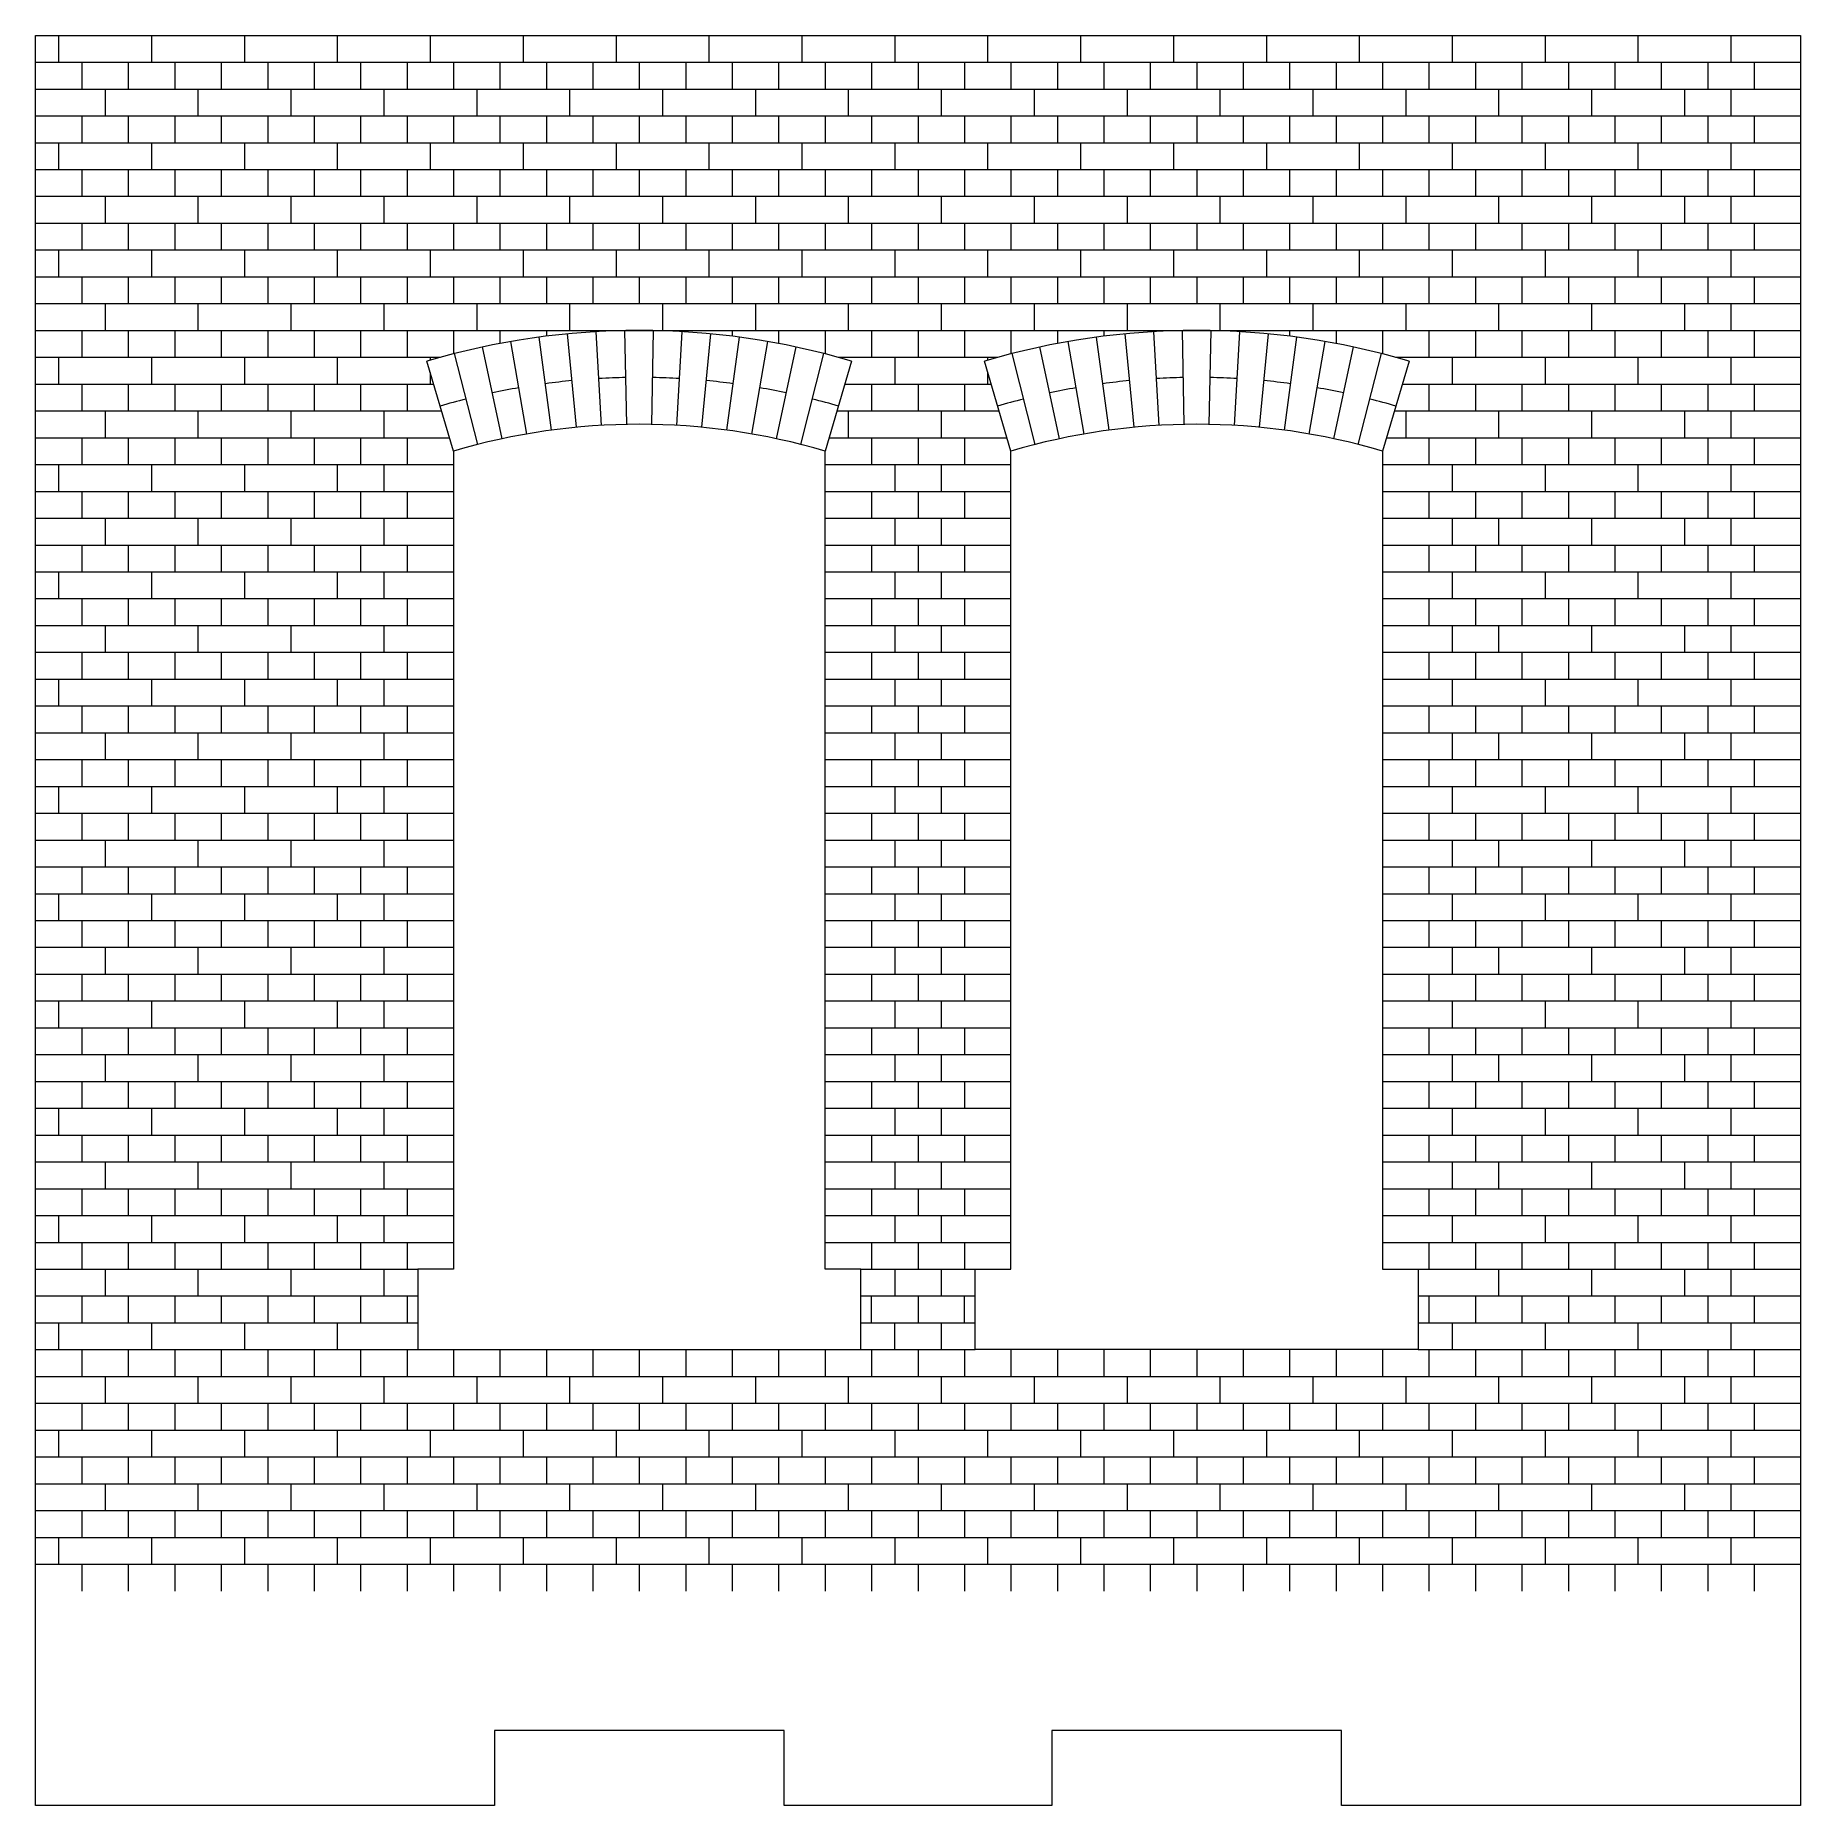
# Model space of a CAD drawing. Header units: millimetres. Extents: x 1777.6 to 1818.7, y 1502.7 to 1543.9.
import ezdxf

# ---------------------------------------------------------------- set-up
doc = ezdxf.new("R2010")
doc.units = ezdxf.units.MM
doc.layers.add('1mm', color=178, linetype='Continuous', lineweight=0, true_color=0x000000)
doc.layers.add('Gravur', color=3, linetype='Continuous', lineweight=0, true_color=0x00ff00)

msp = doc.modelspace()

# ---------------------------------------------------------------- linework, layer by layer
at = {"layer": '1mm'}
for p, q in [((1777.576, 1543.949), (1818.711, 1543.949)), ((1777.576, 1502.699), (1777.576, 1543.949)), ((1818.711, 1543.949), (1818.711, 1502.699)), ((1787.319, 1534.261), (1787.319, 1515.199)), ((1795.979, 1515.199), (1795.979, 1534.261)), ((1800.309, 1515.199), (1800.309, 1534.261)), ((1808.969, 1534.261), (1808.969, 1515.199)), ((1787.319, 1515.199), (1786.485, 1515.199)), ((1786.485, 1515.199), (1786.485, 1513.324)), ((1796.812, 1515.199), (1795.979, 1515.199)), ((1796.812, 1513.324), (1796.812, 1515.199)), ((1799.475, 1513.324), (1799.475, 1515.199)), ((1799.475, 1515.199), (1800.309, 1515.199)), ((1808.969, 1515.199), (1809.802, 1515.199)), ((1809.802, 1515.199), (1809.802, 1513.324)), ((1786.485, 1513.324), (1796.812, 1513.324)), ((1809.802, 1513.324), (1799.475, 1513.324)), ((1795.024, 1504.449), (1788.274, 1504.449)), ((1788.274, 1504.449), (1788.274, 1502.699)), ((1795.024, 1502.699), (1795.024, 1504.449)), ((1808.014, 1504.449), (1801.264, 1504.449)), ((1801.264, 1504.449), (1801.264, 1502.699)), ((1808.014, 1502.699), (1808.014, 1504.449)), ((1788.274, 1502.699), (1777.576, 1502.699)), ((1801.264, 1502.699), (1795.024, 1502.699)), ((1818.711, 1502.699), (1808.014, 1502.699))]:
    msp.add_line(p, q, dxfattribs=at)
for centre in [(1791.649, 1519.575), (1804.639, 1519.575)]:
    msp.add_arc(centre, 15.312, 73.5731, 106.4269, dxfattribs=at)
at = {"layer": 'Gravur'}
for p, q in [((1778.117, 1543.949), (1778.117, 1543.324)), ((1780.282, 1543.949), (1780.282, 1543.324)), ((1782.447, 1543.949), (1782.447, 1543.324)), ((1784.612, 1543.949), (1784.612, 1543.324)), ((1786.777, 1543.949), (1786.777, 1543.324)), ((1788.942, 1543.949), (1788.942, 1543.324)), ((1791.107, 1543.949), (1791.107, 1543.324)), ((1793.272, 1543.949), (1793.272, 1543.324)), ((1795.437, 1543.949), (1795.437, 1543.324)), ((1797.602, 1543.949), (1797.602, 1543.324)), ((1799.767, 1543.949), (1799.767, 1543.324)), ((1801.932, 1543.949), (1801.932, 1543.324)), ((1804.097, 1543.949), (1804.097, 1543.324)), ((1806.262, 1543.949), (1806.262, 1543.324)), ((1808.427, 1543.949), (1808.427, 1543.324)), ((1810.592, 1543.949), (1810.592, 1543.324)), ((1812.757, 1543.949), (1812.757, 1543.324)), ((1814.922, 1543.949), (1814.922, 1543.324)), ((1817.087, 1543.949), (1817.087, 1543.324)), ((1777.576, 1543.324), (1818.711, 1543.324)), ((1778.659, 1543.324), (1778.659, 1542.699)), ((1779.741, 1543.324), (1779.741, 1542.699)), ((1780.824, 1543.324), (1780.824, 1542.699)), ((1781.906, 1543.324), (1781.906, 1542.699)), ((1782.989, 1543.324), (1782.989, 1542.699)), ((1784.071, 1543.324), (1784.071, 1542.699)), ((1785.154, 1543.324), (1785.154, 1542.699)), ((1786.236, 1543.324), (1786.236, 1542.699)), ((1787.319, 1543.324), (1787.319, 1542.699)), ((1788.401, 1543.324), (1788.401, 1542.699)), ((1789.484, 1543.324), (1789.484, 1542.699)), ((1790.566, 1543.324), (1790.566, 1542.699)), ((1791.649, 1543.324), (1791.649, 1542.699)), ((1792.731, 1543.324), (1792.731, 1542.699)), ((1793.814, 1543.324), (1793.814, 1542.699)), ((1794.896, 1543.324), (1794.896, 1542.699)), ((1795.979, 1543.324), (1795.979, 1542.699)), ((1797.061, 1543.324), (1797.061, 1542.699)), ((1798.144, 1543.324), (1798.144, 1542.699)), ((1799.226, 1543.324), (1799.226, 1542.699)), ((1800.309, 1543.324), (1800.309, 1542.699)), ((1801.391, 1543.324), (1801.391, 1542.699)), ((1802.474, 1543.324), (1802.474, 1542.699)), ((1803.556, 1543.324), (1803.556, 1542.699)), ((1804.639, 1543.324), (1804.639, 1542.699)), ((1805.721, 1543.324), (1805.721, 1542.699)), ((1806.804, 1543.324), (1806.804, 1542.699)), ((1807.886, 1543.324), (1807.886, 1542.699)), ((1808.969, 1543.324), (1808.969, 1542.699)), ((1810.051, 1543.324), (1810.051, 1542.699)), ((1811.134, 1543.324), (1811.134, 1542.699)), ((1812.216, 1543.324), (1812.216, 1542.699)), ((1813.299, 1543.324), (1813.299, 1542.699)), ((1814.381, 1543.324), (1814.381, 1542.699)), ((1815.464, 1543.324), (1815.464, 1542.699)), ((1816.546, 1543.324), (1816.546, 1542.699)), ((1817.629, 1543.324), (1817.629, 1542.699)), ((1777.576, 1542.699), (1818.711, 1542.699)), ((1779.2, 1542.699), (1779.2, 1542.074)), ((1781.365, 1542.699), (1781.365, 1542.074)), ((1783.53, 1542.699), (1783.53, 1542.074)), ((1785.695, 1542.699), (1785.695, 1542.074)), ((1787.86, 1542.699), (1787.86, 1542.074)), ((1790.025, 1542.699), (1790.025, 1542.074)), ((1792.19, 1542.699), (1792.19, 1542.074)), ((1794.355, 1542.699), (1794.355, 1542.074)), ((1796.52, 1542.699), (1796.52, 1542.074)), ((1798.685, 1542.699), (1798.685, 1542.074)), ((1800.85, 1542.699), (1800.85, 1542.074)), ((1803.015, 1542.699), (1803.015, 1542.074)), ((1805.18, 1542.699), (1805.18, 1542.074)), ((1807.345, 1542.699), (1807.345, 1542.074)), ((1809.51, 1542.699), (1809.51, 1542.074)), ((1811.675, 1542.699), (1811.675, 1542.074)), ((1813.84, 1542.699), (1813.84, 1542.074)), ((1816.005, 1542.699), (1816.005, 1542.074)), ((1817.087, 1542.699), (1817.087, 1542.074)), ((1777.576, 1542.074), (1818.711, 1542.074)), ((1778.659, 1542.074), (1778.659, 1541.449)), ((1779.741, 1542.074), (1779.741, 1541.449)), ((1780.824, 1542.074), (1780.824, 1541.449)), ((1781.906, 1542.074), (1781.906, 1541.449)), ((1782.989, 1542.074), (1782.989, 1541.449)), ((1784.071, 1542.074), (1784.071, 1541.449)), ((1785.154, 1542.074), (1785.154, 1541.449)), ((1786.236, 1542.074), (1786.236, 1541.449)), ((1787.319, 1542.074), (1787.319, 1541.449)), ((1788.401, 1542.074), (1788.401, 1541.449)), ((1789.484, 1542.074), (1789.484, 1541.449)), ((1790.566, 1542.074), (1790.566, 1541.449)), ((1791.649, 1542.074), (1791.649, 1541.449)), ((1792.731, 1542.074), (1792.731, 1541.449)), ((1793.814, 1542.074), (1793.814, 1541.449)), ((1794.896, 1542.074), (1794.896, 1541.449)), ((1795.979, 1542.074), (1795.979, 1541.449)), ((1797.061, 1542.074), (1797.061, 1541.449)), ((1798.144, 1542.074), (1798.144, 1541.449)), ((1799.226, 1542.074), (1799.226, 1541.449)), ((1800.309, 1542.074), (1800.309, 1541.449)), ((1801.391, 1542.074), (1801.391, 1541.449)), ((1802.474, 1542.074), (1802.474, 1541.449)), ((1803.556, 1542.074), (1803.556, 1541.449)), ((1804.639, 1542.074), (1804.639, 1541.449)), ((1805.721, 1542.074), (1805.721, 1541.449)), ((1806.804, 1542.074), (1806.804, 1541.449)), ((1807.886, 1542.074), (1807.886, 1541.449)), ((1808.969, 1542.074), (1808.969, 1541.449)), ((1810.051, 1542.074), (1810.051, 1541.449)), ((1811.134, 1542.074), (1811.134, 1541.449)), ((1812.216, 1542.074), (1812.216, 1541.449)), ((1813.299, 1542.074), (1813.299, 1541.449)), ((1814.381, 1542.074), (1814.381, 1541.449)), ((1815.464, 1542.074), (1815.464, 1541.449)), ((1816.546, 1542.074), (1816.546, 1541.449)), ((1817.629, 1542.074), (1817.629, 1541.449)), ((1777.576, 1541.449), (1818.711, 1541.449)), ((1778.117, 1541.449), (1778.117, 1540.824)), ((1780.282, 1541.449), (1780.282, 1540.824)), ((1782.447, 1541.449), (1782.447, 1540.824)), ((1784.612, 1541.449), (1784.612, 1540.824)), ((1786.777, 1541.449), (1786.777, 1540.824)), ((1788.942, 1541.449), (1788.942, 1540.824)), ((1791.107, 1541.449), (1791.107, 1540.824)), ((1793.272, 1541.449), (1793.272, 1540.824)), ((1795.437, 1541.449), (1795.437, 1540.824)), ((1797.602, 1541.449), (1797.602, 1540.824)), ((1799.767, 1541.449), (1799.767, 1540.824)), ((1801.932, 1541.449), (1801.932, 1540.824)), ((1804.097, 1541.449), (1804.097, 1540.824)), ((1806.262, 1541.449), (1806.262, 1540.824)), ((1808.427, 1541.449), (1808.427, 1540.824)), ((1810.592, 1541.449), (1810.592, 1540.824)), ((1812.757, 1541.449), (1812.757, 1540.824)), ((1814.922, 1541.449), (1814.922, 1540.824)), ((1817.087, 1541.449), (1817.087, 1540.824)), ((1777.576, 1540.824), (1818.711, 1540.824)), ((1778.659, 1540.824), (1778.659, 1540.199)), ((1779.741, 1540.824), (1779.741, 1540.199)), ((1780.824, 1540.824), (1780.824, 1540.199)), ((1781.906, 1540.824), (1781.906, 1540.199)), ((1782.989, 1540.824), (1782.989, 1540.199)), ((1784.071, 1540.824), (1784.071, 1540.199)), ((1785.154, 1540.824), (1785.154, 1540.199)), ((1786.236, 1540.824), (1786.236, 1540.199)), ((1787.319, 1540.824), (1787.319, 1540.199)), ((1788.401, 1540.824), (1788.401, 1540.199)), ((1789.484, 1540.824), (1789.484, 1540.199)), ((1790.566, 1540.824), (1790.566, 1540.199)), ((1791.649, 1540.824), (1791.649, 1540.199)), ((1792.731, 1540.824), (1792.731, 1540.199)), ((1793.814, 1540.824), (1793.814, 1540.199)), ((1794.896, 1540.824), (1794.896, 1540.199)), ((1795.979, 1540.824), (1795.979, 1540.199)), ((1797.061, 1540.824), (1797.061, 1540.199)), ((1798.144, 1540.824), (1798.144, 1540.199)), ((1799.226, 1540.824), (1799.226, 1540.199)), ((1800.309, 1540.824), (1800.309, 1540.199)), ((1801.391, 1540.824), (1801.391, 1540.199)), ((1802.474, 1540.824), (1802.474, 1540.199)), ((1803.556, 1540.824), (1803.556, 1540.199)), ((1804.639, 1540.824), (1804.639, 1540.199)), ((1805.721, 1540.824), (1805.721, 1540.199)), ((1806.804, 1540.824), (1806.804, 1540.199)), ((1807.886, 1540.824), (1807.886, 1540.199)), ((1808.969, 1540.824), (1808.969, 1540.199)), ((1810.051, 1540.824), (1810.051, 1540.199)), ((1811.134, 1540.824), (1811.134, 1540.199)), ((1812.216, 1540.824), (1812.216, 1540.199)), ((1813.299, 1540.824), (1813.299, 1540.199)), ((1814.381, 1540.824), (1814.381, 1540.199)), ((1815.464, 1540.824), (1815.464, 1540.199)), ((1816.546, 1540.824), (1816.546, 1540.199)), ((1817.629, 1540.824), (1817.629, 1540.199)), ((1777.576, 1540.199), (1818.711, 1540.199)), ((1779.2, 1540.199), (1779.2, 1539.574)), ((1781.365, 1540.199), (1781.365, 1539.574)), ((1783.53, 1540.199), (1783.53, 1539.574)), ((1785.695, 1540.199), (1785.695, 1539.574)), ((1787.86, 1540.199), (1787.86, 1539.574)), ((1790.025, 1540.199), (1790.025, 1539.574)), ((1792.19, 1540.199), (1792.19, 1539.574)), ((1794.355, 1540.199), (1794.355, 1539.574)), ((1796.52, 1540.199), (1796.52, 1539.574)), ((1798.685, 1540.199), (1798.685, 1539.574)), ((1800.85, 1540.199), (1800.85, 1539.574)), ((1803.015, 1540.199), (1803.015, 1539.574)), ((1805.18, 1540.199), (1805.18, 1539.574)), ((1807.345, 1540.199), (1807.345, 1539.574)), ((1809.51, 1540.199), (1809.51, 1539.574)), ((1811.675, 1540.199), (1811.675, 1539.574)), ((1813.84, 1540.199), (1813.84, 1539.574)), ((1816.005, 1540.199), (1816.005, 1539.574)), ((1817.087, 1540.199), (1817.087, 1539.574)), ((1777.576, 1539.574), (1818.711, 1539.574)), ((1778.659, 1539.574), (1778.659, 1538.949)), ((1779.741, 1539.574), (1779.741, 1538.949)), ((1780.824, 1539.574), (1780.824, 1538.949)), ((1781.906, 1539.574), (1781.906, 1538.949)), ((1782.989, 1539.574), (1782.989, 1538.949)), ((1784.071, 1539.574), (1784.071, 1538.949)), ((1785.154, 1539.574), (1785.154, 1538.949)), ((1786.236, 1539.574), (1786.236, 1538.949)), ((1787.319, 1539.574), (1787.319, 1538.949)), ((1788.401, 1539.574), (1788.401, 1538.949)), ((1789.484, 1539.574), (1789.484, 1538.949)), ((1790.566, 1539.574), (1790.566, 1538.949)), ((1791.649, 1539.574), (1791.649, 1538.949)), ((1792.731, 1539.574), (1792.731, 1538.949)), ((1793.814, 1539.574), (1793.814, 1538.949)), ((1794.896, 1539.574), (1794.896, 1538.949)), ((1795.979, 1539.574), (1795.979, 1538.949)), ((1797.061, 1539.574), (1797.061, 1538.949)), ((1798.144, 1539.574), (1798.144, 1538.949)), ((1799.226, 1539.574), (1799.226, 1538.949)), ((1800.309, 1539.574), (1800.309, 1538.949)), ((1801.391, 1539.574), (1801.391, 1538.949)), ((1802.474, 1539.574), (1802.474, 1538.949)), ((1803.556, 1539.574), (1803.556, 1538.949)), ((1804.639, 1539.574), (1804.639, 1538.949)), ((1805.721, 1539.574), (1805.721, 1538.949)), ((1806.804, 1539.574), (1806.804, 1538.949)), ((1807.886, 1539.574), (1807.886, 1538.949)), ((1808.969, 1539.574), (1808.969, 1538.949)), ((1810.051, 1539.574), (1810.051, 1538.949)), ((1811.134, 1539.574), (1811.134, 1538.949)), ((1812.216, 1539.574), (1812.216, 1538.949)), ((1813.299, 1539.574), (1813.299, 1538.949)), ((1814.381, 1539.574), (1814.381, 1538.949)), ((1815.464, 1539.574), (1815.464, 1538.949)), ((1816.546, 1539.574), (1816.546, 1538.949)), ((1817.629, 1539.574), (1817.629, 1538.949)), ((1777.576, 1538.949), (1818.711, 1538.949)), ((1778.117, 1538.949), (1778.117, 1538.324)), ((1780.282, 1538.949), (1780.282, 1538.324)), ((1782.447, 1538.949), (1782.447, 1538.324)), ((1784.612, 1538.949), (1784.612, 1538.324)), ((1786.777, 1538.949), (1786.777, 1538.324)), ((1788.942, 1538.949), (1788.942, 1538.324)), ((1791.107, 1538.949), (1791.107, 1538.324)), ((1793.272, 1538.949), (1793.272, 1538.324)), ((1795.437, 1538.949), (1795.437, 1538.324)), ((1797.602, 1538.949), (1797.602, 1538.324)), ((1799.767, 1538.949), (1799.767, 1538.324)), ((1801.932, 1538.949), (1801.932, 1538.324)), ((1804.097, 1538.949), (1804.097, 1538.324)), ((1806.262, 1538.949), (1806.262, 1538.324)), ((1808.427, 1538.949), (1808.427, 1538.324)), ((1810.592, 1538.949), (1810.592, 1538.324)), ((1812.757, 1538.949), (1812.757, 1538.324)), ((1814.922, 1538.949), (1814.922, 1538.324)), ((1817.087, 1538.949), (1817.087, 1538.324)), ((1777.576, 1538.324), (1818.711, 1538.324)), ((1778.659, 1538.324), (1778.659, 1537.699)), ((1779.741, 1538.324), (1779.741, 1537.699)), ((1780.824, 1538.324), (1780.824, 1537.699)), ((1781.906, 1538.324), (1781.906, 1537.699)), ((1782.989, 1538.324), (1782.989, 1537.699)), ((1784.071, 1538.324), (1784.071, 1537.699)), ((1785.154, 1538.324), (1785.154, 1537.699)), ((1786.236, 1538.324), (1786.236, 1537.699)), ((1787.319, 1538.324), (1787.319, 1537.699)), ((1788.401, 1538.324), (1788.401, 1537.699)), ((1789.484, 1538.324), (1789.484, 1537.699)), ((1790.566, 1538.324), (1790.566, 1537.699)), ((1791.649, 1538.324), (1791.649, 1537.699)), ((1792.731, 1538.324), (1792.731, 1537.699)), ((1793.814, 1538.324), (1793.814, 1537.699)), ((1794.896, 1538.324), (1794.896, 1537.699)), ((1795.979, 1538.324), (1795.979, 1537.699)), ((1797.061, 1538.324), (1797.061, 1537.699)), ((1798.144, 1538.324), (1798.144, 1537.699)), ((1799.226, 1538.324), (1799.226, 1537.699)), ((1800.309, 1538.324), (1800.309, 1537.699)), ((1801.391, 1538.324), (1801.391, 1537.699)), ((1802.474, 1538.324), (1802.474, 1537.699)), ((1803.556, 1538.324), (1803.556, 1537.699)), ((1804.639, 1538.324), (1804.639, 1537.699)), ((1805.721, 1538.324), (1805.721, 1537.699)), ((1806.804, 1538.324), (1806.804, 1537.699)), ((1807.886, 1538.324), (1807.886, 1537.699)), ((1808.969, 1538.324), (1808.969, 1537.699)), ((1810.051, 1538.324), (1810.051, 1537.699)), ((1811.134, 1538.324), (1811.134, 1537.699)), ((1812.216, 1538.324), (1812.216, 1537.699)), ((1813.299, 1538.324), (1813.299, 1537.699)), ((1814.381, 1538.324), (1814.381, 1537.699)), ((1815.464, 1538.324), (1815.464, 1537.699)), ((1816.546, 1538.324), (1816.546, 1537.699)), ((1817.629, 1538.324), (1817.629, 1537.699)), ((1777.576, 1537.699), (1818.711, 1537.699)), ((1779.2, 1537.699), (1779.2, 1537.074)), ((1781.365, 1537.699), (1781.365, 1537.074)), ((1783.53, 1537.699), (1783.53, 1537.074)), ((1785.695, 1537.699), (1785.695, 1537.074)), ((1787.86, 1537.699), (1787.86, 1537.074)), ((1790.025, 1537.699), (1790.025, 1537.074)), ((1792.19, 1537.699), (1792.19, 1537.074)), ((1794.355, 1537.699), (1794.355, 1537.074)), ((1796.52, 1537.699), (1796.52, 1537.074)), ((1798.685, 1537.699), (1798.685, 1537.074)), ((1800.85, 1537.699), (1800.85, 1537.074)), ((1803.015, 1537.699), (1803.015, 1537.074)), ((1805.18, 1537.699), (1805.18, 1537.074)), ((1807.345, 1537.699), (1807.345, 1537.074)), ((1809.51, 1537.699), (1809.51, 1537.074)), ((1811.675, 1537.699), (1811.675, 1537.074)), ((1813.84, 1537.699), (1813.84, 1537.074)), ((1816.005, 1537.699), (1816.005, 1537.074)), ((1817.087, 1537.699), (1817.087, 1537.074)), ((1777.576, 1537.074), (1818.711, 1537.074)), ((1778.659, 1537.074), (1778.659, 1536.449)), ((1779.741, 1537.074), (1779.741, 1536.449)), ((1780.824, 1537.074), (1780.824, 1536.449)), ((1781.906, 1537.074), (1781.906, 1536.449)), ((1782.989, 1537.074), (1782.989, 1536.449)), ((1784.071, 1537.074), (1784.071, 1536.449)), ((1785.154, 1537.074), (1785.154, 1536.449)), ((1786.236, 1537.074), (1786.236, 1536.449)), ((1787.319, 1537.074), (1787.319, 1536.53)), ((1788.401, 1537.074), (1788.401, 1536.77)), ((1789.484, 1537.074), (1789.484, 1536.939)), ((1790.188, 1534.817), (1789.979, 1536.994)), ((1790.566, 1537.074), (1790.566, 1537.04)), ((1790.771, 1534.861), (1790.646, 1537.045)), ((1791.356, 1534.884), (1791.314, 1537.071)), ((1791.941, 1534.884), (1791.983, 1537.071)), ((1792.526, 1534.861), (1792.651, 1537.045)), ((1792.731, 1537.074), (1792.731, 1537.04)), ((1793.11, 1534.817), (1793.318, 1536.994)), ((1793.814, 1537.074), (1793.814, 1536.939)), ((1794.896, 1537.074), (1794.896, 1536.77)), ((1795.979, 1537.074), (1795.979, 1536.53)), ((1797.061, 1537.074), (1797.061, 1536.449)), ((1798.144, 1537.074), (1798.144, 1536.449)), ((1799.226, 1537.074), (1799.226, 1536.449)), ((1800.309, 1537.074), (1800.309, 1536.53)), ((1801.391, 1537.074), (1801.391, 1536.77)), ((1802.474, 1537.074), (1802.474, 1536.939)), ((1803.178, 1534.817), (1802.969, 1536.994)), ((1803.556, 1537.074), (1803.556, 1537.04)), ((1803.761, 1534.861), (1803.636, 1537.045)), ((1804.346, 1534.884), (1804.304, 1537.071)), ((1804.931, 1534.884), (1804.973, 1537.071)), ((1805.516, 1534.861), (1805.641, 1537.045)), ((1805.721, 1537.074), (1805.721, 1537.04)), ((1806.1, 1534.817), (1806.308, 1536.994)), ((1806.804, 1537.074), (1806.804, 1536.939)), ((1807.886, 1537.074), (1807.886, 1536.77)), ((1808.969, 1537.074), (1808.969, 1536.53)), ((1810.051, 1537.074), (1810.051, 1536.449)), ((1811.134, 1537.074), (1811.134, 1536.449)), ((1812.216, 1537.074), (1812.216, 1536.449)), ((1813.299, 1537.074), (1813.299, 1536.449)), ((1814.381, 1537.074), (1814.381, 1536.449)), ((1815.464, 1537.074), (1815.464, 1536.449)), ((1816.546, 1537.074), (1816.546, 1536.449)), ((1817.629, 1537.074), (1817.629, 1536.449)), ((1788.453, 1534.549), (1787.996, 1536.689)), ((1789.028, 1534.66), (1788.653, 1536.816)), ((1789.606, 1534.75), (1789.314, 1536.918)), ((1793.691, 1534.75), (1793.983, 1536.918)), ((1794.27, 1534.66), (1794.644, 1536.816)), ((1794.844, 1534.549), (1795.301, 1536.689)), ((1801.443, 1534.549), (1800.986, 1536.689)), ((1802.018, 1534.66), (1801.643, 1536.816)), ((1802.596, 1534.75), (1802.304, 1536.918)), ((1806.681, 1534.75), (1806.973, 1536.918)), ((1807.26, 1534.66), (1807.634, 1536.816)), ((1807.834, 1534.549), (1808.291, 1536.689)), ((1777.576, 1536.449), (1787.014, 1536.449)), ((1778.117, 1536.449), (1778.117, 1535.824)), ((1780.282, 1536.449), (1780.282, 1535.824)), ((1782.447, 1536.449), (1782.447, 1535.824)), ((1784.612, 1536.449), (1784.612, 1535.824)), ((1787.319, 1534.261), (1786.7, 1536.36)), ((1786.777, 1536.449), (1786.777, 1536.382)), ((1787.883, 1534.416), (1787.345, 1536.536)), ((1795.414, 1534.416), (1795.952, 1536.536)), ((1796.597, 1536.36), (1795.979, 1534.261)), ((1796.284, 1536.449), (1800.004, 1536.449)), ((1797.602, 1536.449), (1797.602, 1535.824)), ((1800.309, 1534.261), (1799.69, 1536.36)), ((1799.767, 1536.449), (1799.767, 1536.382)), ((1800.873, 1534.416), (1800.335, 1536.536)), ((1808.404, 1534.416), (1808.942, 1536.536)), ((1809.587, 1536.36), (1808.969, 1534.261)), ((1809.274, 1536.449), (1818.711, 1536.449)), ((1810.592, 1536.449), (1810.592, 1535.824)), ((1812.757, 1536.449), (1812.757, 1535.824)), ((1814.922, 1536.449), (1814.922, 1535.824)), ((1817.087, 1536.449), (1817.087, 1535.824)), ((1777.576, 1535.824), (1786.858, 1535.824)), ((1778.659, 1535.824), (1778.659, 1535.199)), ((1779.741, 1535.824), (1779.741, 1535.199)), ((1780.824, 1535.824), (1780.824, 1535.199)), ((1781.906, 1535.824), (1781.906, 1535.199)), ((1782.989, 1535.824), (1782.989, 1535.199)), ((1784.071, 1535.824), (1784.071, 1535.199)), ((1785.154, 1535.824), (1785.154, 1535.199)), ((1786.236, 1535.824), (1786.236, 1535.199)), ((1786.777, 1536.097), (1786.777, 1535.824)), ((1796.439, 1535.824), (1799.848, 1535.824)), ((1797.061, 1535.824), (1797.061, 1535.199)), ((1798.144, 1535.824), (1798.144, 1535.199)), ((1799.226, 1535.824), (1799.226, 1535.199)), ((1799.767, 1536.097), (1799.767, 1535.824)), ((1809.429, 1535.824), (1818.711, 1535.824)), ((1810.051, 1535.824), (1810.051, 1535.199)), ((1811.134, 1535.824), (1811.134, 1535.199)), ((1812.216, 1535.824), (1812.216, 1535.199)), ((1813.299, 1535.824), (1813.299, 1535.199)), ((1814.381, 1535.824), (1814.381, 1535.199)), ((1815.464, 1535.824), (1815.464, 1535.199)), ((1816.546, 1535.824), (1816.546, 1535.199)), ((1817.629, 1535.824), (1817.629, 1535.199)), ((1777.576, 1535.199), (1787.042, 1535.199)), ((1779.2, 1535.199), (1779.2, 1534.574)), ((1781.365, 1535.199), (1781.365, 1534.574)), ((1783.53, 1535.199), (1783.53, 1534.574)), ((1785.695, 1535.199), (1785.695, 1534.574)), ((1796.255, 1535.199), (1800.032, 1535.199)), ((1796.52, 1535.199), (1796.52, 1534.574)), ((1798.685, 1535.199), (1798.685, 1534.574)), ((1809.245, 1535.199), (1818.711, 1535.199)), ((1809.51, 1535.199), (1809.51, 1534.574)), ((1811.675, 1535.199), (1811.675, 1534.574)), ((1813.84, 1535.199), (1813.84, 1534.574)), ((1816.005, 1535.199), (1816.005, 1534.574)), ((1817.087, 1535.199), (1817.087, 1534.574)), ((1777.576, 1534.574), (1787.226, 1534.574)), ((1778.659, 1534.574), (1778.659, 1533.949)), ((1779.741, 1534.574), (1779.741, 1533.949)), ((1780.824, 1534.574), (1780.824, 1533.949)), ((1781.906, 1534.574), (1781.906, 1533.949)), ((1782.989, 1534.574), (1782.989, 1533.949)), ((1784.071, 1534.574), (1784.071, 1533.949)), ((1785.154, 1534.574), (1785.154, 1533.949)), ((1786.236, 1534.574), (1786.236, 1533.949)), ((1796.071, 1534.574), (1800.216, 1534.574)), ((1797.061, 1534.574), (1797.061, 1533.949)), ((1798.144, 1534.574), (1798.144, 1533.949)), ((1799.226, 1534.574), (1799.226, 1533.949)), ((1809.061, 1534.574), (1818.711, 1534.574)), ((1810.051, 1534.574), (1810.051, 1533.949)), ((1811.134, 1534.574), (1811.134, 1533.949)), ((1812.216, 1534.574), (1812.216, 1533.949)), ((1813.299, 1534.574), (1813.299, 1533.949)), ((1814.381, 1534.574), (1814.381, 1533.949)), ((1815.464, 1534.574), (1815.464, 1533.949)), ((1816.546, 1534.574), (1816.546, 1533.949)), ((1817.629, 1534.574), (1817.629, 1533.949)), ((1777.576, 1533.949), (1787.319, 1533.949)), ((1778.117, 1533.949), (1778.117, 1533.324)), ((1780.282, 1533.949), (1780.282, 1533.324)), ((1782.447, 1533.949), (1782.447, 1533.324)), ((1784.612, 1533.949), (1784.612, 1533.324)), ((1785.695, 1533.949), (1785.695, 1533.324)), ((1795.979, 1533.949), (1800.309, 1533.949)), ((1797.602, 1533.949), (1797.602, 1533.324)), ((1798.685, 1533.949), (1798.685, 1533.324)), ((1808.969, 1533.949), (1818.711, 1533.949)), ((1810.592, 1533.949), (1810.592, 1533.324)), ((1812.757, 1533.949), (1812.757, 1533.324)), ((1814.922, 1533.949), (1814.922, 1533.324)), ((1817.087, 1533.949), (1817.087, 1533.324)), ((1817.087, 1533.949), (1817.087, 1533.324)), ((1777.576, 1533.324), (1787.319, 1533.324)), ((1778.659, 1533.324), (1778.659, 1532.699)), ((1779.741, 1533.324), (1779.741, 1532.699)), ((1780.824, 1533.324), (1780.824, 1532.699)), ((1781.906, 1533.324), (1781.906, 1532.699)), ((1782.989, 1533.324), (1782.989, 1532.699)), ((1784.071, 1533.324), (1784.071, 1532.699)), ((1785.154, 1533.324), (1785.154, 1532.699)), ((1786.236, 1533.324), (1786.236, 1532.699)), ((1795.979, 1533.324), (1800.309, 1533.324)), ((1797.061, 1533.324), (1797.061, 1532.699)), ((1798.144, 1533.324), (1798.144, 1532.699)), ((1799.226, 1533.324), (1799.226, 1532.699)), ((1808.969, 1533.324), (1818.711, 1533.324)), ((1810.051, 1533.324), (1810.051, 1532.699)), ((1811.134, 1533.324), (1811.134, 1532.699)), ((1812.216, 1533.324), (1812.216, 1532.699)), ((1813.299, 1533.324), (1813.299, 1532.699)), ((1814.381, 1533.324), (1814.381, 1532.699)), ((1815.464, 1533.324), (1815.464, 1532.699)), ((1816.546, 1533.324), (1816.546, 1532.699)), ((1817.629, 1533.324), (1817.629, 1532.699)), ((1777.576, 1532.699), (1787.319, 1532.699)), ((1779.2, 1532.699), (1779.2, 1532.074)), ((1781.365, 1532.699), (1781.365, 1532.074)), ((1783.53, 1532.699), (1783.53, 1532.074)), ((1785.695, 1532.699), (1785.695, 1532.074)), ((1795.979, 1532.699), (1800.309, 1532.699)), ((1797.602, 1532.699), (1797.602, 1532.074)), ((1798.685, 1532.699), (1798.685, 1532.074)), ((1808.969, 1532.699), (1818.711, 1532.699)), ((1810.592, 1532.699), (1810.592, 1532.074)), ((1811.675, 1532.699), (1811.675, 1532.074)), ((1813.84, 1532.699), (1813.84, 1532.074)), ((1816.005, 1532.699), (1816.005, 1532.074)), ((1817.087, 1532.699), (1817.087, 1532.074)), ((1777.576, 1532.074), (1787.319, 1532.074)), ((1778.659, 1532.074), (1778.659, 1531.449)), ((1779.741, 1532.074), (1779.741, 1531.449)), ((1780.824, 1532.074), (1780.824, 1531.449)), ((1781.906, 1532.074), (1781.906, 1531.449)), ((1782.989, 1532.074), (1782.989, 1531.449)), ((1784.071, 1532.074), (1784.071, 1531.449)), ((1785.154, 1532.074), (1785.154, 1531.449)), ((1786.236, 1532.074), (1786.236, 1531.449)), ((1795.979, 1532.074), (1800.309, 1532.074)), ((1797.061, 1532.074), (1797.061, 1531.449)), ((1798.144, 1532.074), (1798.144, 1531.449)), ((1799.226, 1532.074), (1799.226, 1531.449)), ((1808.969, 1532.074), (1818.711, 1532.074)), ((1810.051, 1532.074), (1810.051, 1531.449)), ((1811.134, 1532.074), (1811.134, 1531.449)), ((1812.216, 1532.074), (1812.216, 1531.449)), ((1813.299, 1532.074), (1813.299, 1531.449)), ((1814.381, 1532.074), (1814.381, 1531.449)), ((1815.464, 1532.074), (1815.464, 1531.449)), ((1816.546, 1532.074), (1816.546, 1531.449)), ((1817.629, 1532.074), (1817.629, 1531.449)), ((1777.576, 1531.449), (1787.319, 1531.449)), ((1778.117, 1531.449), (1778.117, 1530.824)), ((1780.282, 1531.449), (1780.282, 1530.824)), ((1782.447, 1531.449), (1782.447, 1530.824)), ((1784.612, 1531.449), (1784.612, 1530.824)), ((1785.695, 1531.449), (1785.695, 1530.824)), ((1795.979, 1531.449), (1800.309, 1531.449)), ((1797.602, 1531.449), (1797.602, 1530.824)), ((1798.685, 1531.449), (1798.685, 1530.824)), ((1808.969, 1531.449), (1818.711, 1531.449)), ((1810.592, 1531.449), (1810.592, 1530.824)), ((1812.757, 1531.449), (1812.757, 1530.824)), ((1814.922, 1531.449), (1814.922, 1530.824)), ((1817.087, 1531.449), (1817.087, 1530.824)), ((1817.087, 1531.449), (1817.087, 1530.824)), ((1777.576, 1530.824), (1787.319, 1530.824)), ((1778.659, 1530.824), (1778.659, 1530.199)), ((1779.741, 1530.824), (1779.741, 1530.199)), ((1780.824, 1530.824), (1780.824, 1530.199)), ((1781.906, 1530.824), (1781.906, 1530.199)), ((1782.989, 1530.824), (1782.989, 1530.199)), ((1784.071, 1530.824), (1784.071, 1530.199)), ((1785.154, 1530.824), (1785.154, 1530.199)), ((1786.236, 1530.824), (1786.236, 1530.199)), ((1795.979, 1530.824), (1800.309, 1530.824)), ((1797.061, 1530.824), (1797.061, 1530.199)), ((1798.144, 1530.824), (1798.144, 1530.199)), ((1799.226, 1530.824), (1799.226, 1530.199)), ((1808.969, 1530.824), (1818.711, 1530.824)), ((1810.051, 1530.824), (1810.051, 1530.199)), ((1811.134, 1530.824), (1811.134, 1530.199)), ((1812.216, 1530.824), (1812.216, 1530.199)), ((1813.299, 1530.824), (1813.299, 1530.199)), ((1814.381, 1530.824), (1814.381, 1530.199)), ((1815.464, 1530.824), (1815.464, 1530.199)), ((1816.546, 1530.824), (1816.546, 1530.199)), ((1817.629, 1530.824), (1817.629, 1530.199)), ((1777.576, 1530.199), (1787.319, 1530.199)), ((1779.2, 1530.199), (1779.2, 1529.574)), ((1781.365, 1530.199), (1781.365, 1529.574)), ((1783.53, 1530.199), (1783.53, 1529.574)), ((1785.695, 1530.199), (1785.695, 1529.574)), ((1795.979, 1530.199), (1800.309, 1530.199)), ((1797.602, 1530.199), (1797.602, 1529.574)), ((1798.685, 1530.199), (1798.685, 1529.574)), ((1808.969, 1530.199), (1818.711, 1530.199)), ((1810.592, 1530.199), (1810.592, 1529.574)), ((1811.675, 1530.199), (1811.675, 1529.574)), ((1813.84, 1530.199), (1813.84, 1529.574)), ((1816.005, 1530.199), (1816.005, 1529.574)), ((1817.087, 1530.199), (1817.087, 1529.574)), ((1777.576, 1529.574), (1787.319, 1529.574)), ((1778.659, 1529.574), (1778.659, 1528.949)), ((1779.741, 1529.574), (1779.741, 1528.949)), ((1780.824, 1529.574), (1780.824, 1528.949)), ((1781.906, 1529.574), (1781.906, 1528.949)), ((1782.989, 1529.574), (1782.989, 1528.949)), ((1784.071, 1529.574), (1784.071, 1528.949)), ((1785.154, 1529.574), (1785.154, 1528.949)), ((1786.236, 1529.574), (1786.236, 1528.949)), ((1795.979, 1529.574), (1800.309, 1529.574)), ((1797.061, 1529.574), (1797.061, 1528.949)), ((1798.144, 1529.574), (1798.144, 1528.949)), ((1799.226, 1529.574), (1799.226, 1528.949)), ((1808.969, 1529.574), (1818.711, 1529.574)), ((1810.051, 1529.574), (1810.051, 1528.949)), ((1811.134, 1529.574), (1811.134, 1528.949)), ((1812.216, 1529.574), (1812.216, 1528.949)), ((1813.299, 1529.574), (1813.299, 1528.949)), ((1814.381, 1529.574), (1814.381, 1528.949)), ((1815.464, 1529.574), (1815.464, 1528.949)), ((1816.546, 1529.574), (1816.546, 1528.949)), ((1817.629, 1529.574), (1817.629, 1528.949)), ((1777.576, 1528.949), (1787.319, 1528.949)), ((1778.117, 1528.949), (1778.117, 1528.324)), ((1780.282, 1528.949), (1780.282, 1528.324)), ((1782.447, 1528.949), (1782.447, 1528.324)), ((1784.612, 1528.949), (1784.612, 1528.324)), ((1785.695, 1528.949), (1785.695, 1528.324)), ((1795.979, 1528.949), (1800.309, 1528.949)), ((1797.602, 1528.949), (1797.602, 1528.324)), ((1798.685, 1528.949), (1798.685, 1528.324)), ((1808.969, 1528.949), (1818.711, 1528.949)), ((1810.592, 1528.949), (1810.592, 1528.324)), ((1812.757, 1528.949), (1812.757, 1528.324)), ((1814.922, 1528.949), (1814.922, 1528.324)), ((1817.087, 1528.949), (1817.087, 1528.324)), ((1817.087, 1528.949), (1817.087, 1528.324)), ((1777.576, 1528.324), (1787.319, 1528.324)), ((1778.659, 1528.324), (1778.659, 1527.699)), ((1779.741, 1528.324), (1779.741, 1527.699)), ((1780.824, 1528.324), (1780.824, 1527.699)), ((1781.906, 1528.324), (1781.906, 1527.699)), ((1782.989, 1528.324), (1782.989, 1527.699)), ((1784.071, 1528.324), (1784.071, 1527.699)), ((1785.154, 1528.324), (1785.154, 1527.699)), ((1786.236, 1528.324), (1786.236, 1527.699)), ((1795.979, 1528.324), (1800.309, 1528.324)), ((1797.061, 1528.324), (1797.061, 1527.699)), ((1798.144, 1528.324), (1798.144, 1527.699)), ((1799.226, 1528.324), (1799.226, 1527.699)), ((1808.969, 1528.324), (1818.711, 1528.324)), ((1810.051, 1528.324), (1810.051, 1527.699)), ((1811.134, 1528.324), (1811.134, 1527.699)), ((1812.216, 1528.324), (1812.216, 1527.699)), ((1813.299, 1528.324), (1813.299, 1527.699)), ((1814.381, 1528.324), (1814.381, 1527.699)), ((1815.464, 1528.324), (1815.464, 1527.699)), ((1816.546, 1528.324), (1816.546, 1527.699)), ((1817.629, 1528.324), (1817.629, 1527.699)), ((1777.576, 1527.699), (1787.319, 1527.699)), ((1779.2, 1527.699), (1779.2, 1527.074)), ((1781.365, 1527.699), (1781.365, 1527.074)), ((1783.53, 1527.699), (1783.53, 1527.074)), ((1785.695, 1527.699), (1785.695, 1527.074)), ((1795.979, 1527.699), (1800.309, 1527.699)), ((1797.602, 1527.699), (1797.602, 1527.074)), ((1798.685, 1527.699), (1798.685, 1527.074)), ((1808.969, 1527.699), (1818.711, 1527.699)), ((1810.592, 1527.699), (1810.592, 1527.074)), ((1811.675, 1527.699), (1811.675, 1527.074)), ((1813.84, 1527.699), (1813.84, 1527.074)), ((1816.005, 1527.699), (1816.005, 1527.074)), ((1817.087, 1527.699), (1817.087, 1527.074)), ((1777.576, 1527.074), (1787.319, 1527.074)), ((1778.659, 1527.074), (1778.659, 1526.449)), ((1779.741, 1527.074), (1779.741, 1526.449)), ((1780.824, 1527.074), (1780.824, 1526.449)), ((1781.906, 1527.074), (1781.906, 1526.449)), ((1782.989, 1527.074), (1782.989, 1526.449)), ((1784.071, 1527.074), (1784.071, 1526.449)), ((1785.154, 1527.074), (1785.154, 1526.449)), ((1786.236, 1527.074), (1786.236, 1526.449)), ((1795.979, 1527.074), (1800.309, 1527.074)), ((1797.061, 1527.074), (1797.061, 1526.449)), ((1798.144, 1527.074), (1798.144, 1526.449)), ((1799.226, 1527.074), (1799.226, 1526.449)), ((1808.969, 1527.074), (1818.711, 1527.074)), ((1810.051, 1527.074), (1810.051, 1526.449)), ((1811.134, 1527.074), (1811.134, 1526.449)), ((1812.216, 1527.074), (1812.216, 1526.449)), ((1813.299, 1527.074), (1813.299, 1526.449)), ((1814.381, 1527.074), (1814.381, 1526.449)), ((1815.464, 1527.074), (1815.464, 1526.449)), ((1816.546, 1527.074), (1816.546, 1526.449)), ((1817.629, 1527.074), (1817.629, 1526.449)), ((1777.576, 1526.449), (1787.319, 1526.449)), ((1778.117, 1526.449), (1778.117, 1525.824)), ((1780.282, 1526.449), (1780.282, 1525.824)), ((1782.447, 1526.449), (1782.447, 1525.824)), ((1784.612, 1526.449), (1784.612, 1525.824)), ((1785.695, 1526.449), (1785.695, 1525.824)), ((1795.979, 1526.449), (1800.309, 1526.449)), ((1797.602, 1526.449), (1797.602, 1525.824)), ((1798.685, 1526.449), (1798.685, 1525.824)), ((1808.969, 1526.449), (1818.711, 1526.449)), ((1810.592, 1526.449), (1810.592, 1525.824)), ((1812.757, 1526.449), (1812.757, 1525.824)), ((1814.922, 1526.449), (1814.922, 1525.824)), ((1817.087, 1526.449), (1817.087, 1525.824)), ((1817.087, 1526.449), (1817.087, 1525.824)), ((1777.576, 1525.824), (1787.319, 1525.824)), ((1778.659, 1525.824), (1778.659, 1525.199)), ((1779.741, 1525.824), (1779.741, 1525.199)), ((1780.824, 1525.824), (1780.824, 1525.199)), ((1781.906, 1525.824), (1781.906, 1525.199)), ((1782.989, 1525.824), (1782.989, 1525.199)), ((1784.071, 1525.824), (1784.071, 1525.199)), ((1785.154, 1525.824), (1785.154, 1525.199)), ((1786.236, 1525.824), (1786.236, 1525.199)), ((1795.979, 1525.824), (1800.309, 1525.824)), ((1797.061, 1525.824), (1797.061, 1525.199)), ((1798.144, 1525.824), (1798.144, 1525.199)), ((1799.226, 1525.824), (1799.226, 1525.199)), ((1808.969, 1525.824), (1818.711, 1525.824)), ((1810.051, 1525.824), (1810.051, 1525.199)), ((1811.134, 1525.824), (1811.134, 1525.199)), ((1812.216, 1525.824), (1812.216, 1525.199)), ((1813.299, 1525.824), (1813.299, 1525.199)), ((1814.381, 1525.824), (1814.381, 1525.199)), ((1815.464, 1525.824), (1815.464, 1525.199)), ((1816.546, 1525.824), (1816.546, 1525.199)), ((1817.629, 1525.824), (1817.629, 1525.199)), ((1777.576, 1525.199), (1787.319, 1525.199)), ((1779.2, 1525.199), (1779.2, 1524.574)), ((1781.365, 1525.199), (1781.365, 1524.574)), ((1783.53, 1525.199), (1783.53, 1524.574)), ((1785.695, 1525.199), (1785.695, 1524.574)), ((1795.979, 1525.199), (1800.309, 1525.199)), ((1797.602, 1525.199), (1797.602, 1524.574)), ((1798.685, 1525.199), (1798.685, 1524.574)), ((1808.969, 1525.199), (1818.711, 1525.199)), ((1810.592, 1525.199), (1810.592, 1524.574)), ((1811.675, 1525.199), (1811.675, 1524.574)), ((1813.84, 1525.199), (1813.84, 1524.574)), ((1816.005, 1525.199), (1816.005, 1524.574)), ((1817.087, 1525.199), (1817.087, 1524.574)), ((1777.576, 1524.574), (1787.319, 1524.574)), ((1778.659, 1524.574), (1778.659, 1523.949)), ((1779.741, 1524.574), (1779.741, 1523.949)), ((1780.824, 1524.574), (1780.824, 1523.949)), ((1781.906, 1524.574), (1781.906, 1523.949)), ((1782.989, 1524.574), (1782.989, 1523.949)), ((1784.071, 1524.574), (1784.071, 1523.949)), ((1785.154, 1524.574), (1785.154, 1523.949)), ((1786.236, 1524.574), (1786.236, 1523.949)), ((1795.979, 1524.574), (1800.309, 1524.574)), ((1797.061, 1524.574), (1797.061, 1523.949)), ((1798.144, 1524.574), (1798.144, 1523.949)), ((1799.226, 1524.574), (1799.226, 1523.949)), ((1808.969, 1524.574), (1818.711, 1524.574)), ((1810.051, 1524.574), (1810.051, 1523.949)), ((1811.134, 1524.574), (1811.134, 1523.949)), ((1812.216, 1524.574), (1812.216, 1523.949)), ((1813.299, 1524.574), (1813.299, 1523.949)), ((1814.381, 1524.574), (1814.381, 1523.949)), ((1815.464, 1524.574), (1815.464, 1523.949)), ((1816.546, 1524.574), (1816.546, 1523.949)), ((1817.629, 1524.574), (1817.629, 1523.949)), ((1777.576, 1523.949), (1787.319, 1523.949)), ((1778.117, 1523.949), (1778.117, 1523.324)), ((1780.282, 1523.949), (1780.282, 1523.324)), ((1782.447, 1523.949), (1782.447, 1523.324)), ((1784.612, 1523.949), (1784.612, 1523.324)), ((1785.695, 1523.949), (1785.695, 1523.324)), ((1795.979, 1523.949), (1800.309, 1523.949)), ((1797.602, 1523.949), (1797.602, 1523.324)), ((1798.685, 1523.949), (1798.685, 1523.324)), ((1808.969, 1523.949), (1818.711, 1523.949)), ((1810.592, 1523.949), (1810.592, 1523.324)), ((1812.757, 1523.949), (1812.757, 1523.324)), ((1814.922, 1523.949), (1814.922, 1523.324)), ((1817.087, 1523.949), (1817.087, 1523.324)), ((1817.087, 1523.949), (1817.087, 1523.324)), ((1777.576, 1523.324), (1787.319, 1523.324)), ((1778.659, 1523.324), (1778.659, 1522.699)), ((1779.741, 1523.324), (1779.741, 1522.699)), ((1780.824, 1523.324), (1780.824, 1522.699)), ((1781.906, 1523.324), (1781.906, 1522.699)), ((1782.989, 1523.324), (1782.989, 1522.699)), ((1784.071, 1523.324), (1784.071, 1522.699)), ((1785.154, 1523.324), (1785.154, 1522.699)), ((1786.236, 1523.324), (1786.236, 1522.699)), ((1795.979, 1523.324), (1800.309, 1523.324)), ((1797.061, 1523.324), (1797.061, 1522.699)), ((1798.144, 1523.324), (1798.144, 1522.699)), ((1799.226, 1523.324), (1799.226, 1522.699)), ((1808.969, 1523.324), (1818.711, 1523.324)), ((1810.051, 1523.324), (1810.051, 1522.699)), ((1811.134, 1523.324), (1811.134, 1522.699)), ((1812.216, 1523.324), (1812.216, 1522.699)), ((1813.299, 1523.324), (1813.299, 1522.699)), ((1814.381, 1523.324), (1814.381, 1522.699)), ((1815.464, 1523.324), (1815.464, 1522.699)), ((1816.546, 1523.324), (1816.546, 1522.699)), ((1817.629, 1523.324), (1817.629, 1522.699)), ((1777.576, 1522.699), (1787.319, 1522.699)), ((1779.2, 1522.699), (1779.2, 1522.074)), ((1781.365, 1522.699), (1781.365, 1522.074)), ((1783.53, 1522.699), (1783.53, 1522.074)), ((1785.695, 1522.699), (1785.695, 1522.074)), ((1795.979, 1522.699), (1800.309, 1522.699)), ((1797.602, 1522.699), (1797.602, 1522.074)), ((1798.685, 1522.699), (1798.685, 1522.074)), ((1808.969, 1522.699), (1818.711, 1522.699)), ((1810.592, 1522.699), (1810.592, 1522.074)), ((1811.675, 1522.699), (1811.675, 1522.074)), ((1813.84, 1522.699), (1813.84, 1522.074)), ((1816.005, 1522.699), (1816.005, 1522.074)), ((1817.087, 1522.699), (1817.087, 1522.074)), ((1777.576, 1522.074), (1787.319, 1522.074)), ((1778.659, 1522.074), (1778.659, 1521.449)), ((1779.741, 1522.074), (1779.741, 1521.449)), ((1780.824, 1522.074), (1780.824, 1521.449)), ((1781.906, 1522.074), (1781.906, 1521.449)), ((1782.989, 1522.074), (1782.989, 1521.449)), ((1784.071, 1522.074), (1784.071, 1521.449)), ((1785.154, 1522.074), (1785.154, 1521.449)), ((1786.236, 1522.074), (1786.236, 1521.449)), ((1795.979, 1522.074), (1800.309, 1522.074)), ((1797.061, 1522.074), (1797.061, 1521.449)), ((1798.144, 1522.074), (1798.144, 1521.449)), ((1799.226, 1522.074), (1799.226, 1521.449)), ((1808.969, 1522.074), (1818.711, 1522.074)), ((1810.051, 1522.074), (1810.051, 1521.449)), ((1811.134, 1522.074), (1811.134, 1521.449)), ((1812.216, 1522.074), (1812.216, 1521.449)), ((1813.299, 1522.074), (1813.299, 1521.449)), ((1814.381, 1522.074), (1814.381, 1521.449)), ((1815.464, 1522.074), (1815.464, 1521.449)), ((1816.546, 1522.074), (1816.546, 1521.449)), ((1817.629, 1522.074), (1817.629, 1521.449)), ((1777.576, 1521.449), (1787.319, 1521.449)), ((1778.117, 1521.449), (1778.117, 1520.824)), ((1780.282, 1521.449), (1780.282, 1520.824)), ((1782.447, 1521.449), (1782.447, 1520.824)), ((1784.612, 1521.449), (1784.612, 1520.824)), ((1785.695, 1521.449), (1785.695, 1520.824)), ((1795.979, 1521.449), (1800.309, 1521.449)), ((1797.602, 1521.449), (1797.602, 1520.824)), ((1798.685, 1521.449), (1798.685, 1520.824)), ((1808.969, 1521.449), (1818.711, 1521.449)), ((1810.592, 1521.449), (1810.592, 1520.824)), ((1812.757, 1521.449), (1812.757, 1520.824)), ((1814.922, 1521.449), (1814.922, 1520.824)), ((1817.087, 1521.449), (1817.087, 1520.824)), ((1817.087, 1521.449), (1817.087, 1520.824)), ((1777.576, 1520.824), (1787.319, 1520.824)), ((1778.659, 1520.824), (1778.659, 1520.199)), ((1779.741, 1520.824), (1779.741, 1520.199)), ((1780.824, 1520.824), (1780.824, 1520.199)), ((1781.906, 1520.824), (1781.906, 1520.199)), ((1782.989, 1520.824), (1782.989, 1520.199)), ((1784.071, 1520.824), (1784.071, 1520.199)), ((1785.154, 1520.824), (1785.154, 1520.199)), ((1786.236, 1520.824), (1786.236, 1520.199)), ((1795.979, 1520.824), (1800.309, 1520.824)), ((1797.061, 1520.824), (1797.061, 1520.199)), ((1798.144, 1520.824), (1798.144, 1520.199)), ((1799.226, 1520.824), (1799.226, 1520.199)), ((1808.969, 1520.824), (1818.711, 1520.824)), ((1810.051, 1520.824), (1810.051, 1520.199)), ((1811.134, 1520.824), (1811.134, 1520.199)), ((1812.216, 1520.824), (1812.216, 1520.199)), ((1813.299, 1520.824), (1813.299, 1520.199)), ((1814.381, 1520.824), (1814.381, 1520.199)), ((1815.464, 1520.824), (1815.464, 1520.199)), ((1816.546, 1520.824), (1816.546, 1520.199)), ((1817.629, 1520.824), (1817.629, 1520.199)), ((1777.576, 1520.199), (1787.319, 1520.199)), ((1779.2, 1520.199), (1779.2, 1519.574)), ((1781.365, 1520.199), (1781.365, 1519.574)), ((1783.53, 1520.199), (1783.53, 1519.574)), ((1785.695, 1520.199), (1785.695, 1519.574)), ((1795.979, 1520.199), (1800.309, 1520.199)), ((1797.602, 1520.199), (1797.602, 1519.574)), ((1798.685, 1520.199), (1798.685, 1519.574)), ((1808.969, 1520.199), (1818.711, 1520.199)), ((1810.592, 1520.199), (1810.592, 1519.574)), ((1811.675, 1520.199), (1811.675, 1519.574)), ((1813.84, 1520.199), (1813.84, 1519.574)), ((1816.005, 1520.199), (1816.005, 1519.574)), ((1817.087, 1520.199), (1817.087, 1519.574)), ((1777.576, 1519.574), (1787.319, 1519.574)), ((1778.659, 1519.574), (1778.659, 1518.949)), ((1779.741, 1519.574), (1779.741, 1518.949)), ((1780.824, 1519.574), (1780.824, 1518.949)), ((1781.906, 1519.574), (1781.906, 1518.949)), ((1782.989, 1519.574), (1782.989, 1518.949)), ((1784.071, 1519.574), (1784.071, 1518.949)), ((1785.154, 1519.574), (1785.154, 1518.949)), ((1786.236, 1519.574), (1786.236, 1518.949)), ((1795.979, 1519.574), (1800.309, 1519.574)), ((1797.061, 1519.574), (1797.061, 1518.949)), ((1798.144, 1519.574), (1798.144, 1518.949)), ((1799.226, 1519.574), (1799.226, 1518.949)), ((1808.969, 1519.574), (1818.711, 1519.574)), ((1810.051, 1519.574), (1810.051, 1518.949)), ((1811.134, 1519.574), (1811.134, 1518.949)), ((1812.216, 1519.574), (1812.216, 1518.949)), ((1813.299, 1519.574), (1813.299, 1518.949)), ((1814.381, 1519.574), (1814.381, 1518.949)), ((1815.464, 1519.574), (1815.464, 1518.949)), ((1816.546, 1519.574), (1816.546, 1518.949)), ((1817.629, 1519.574), (1817.629, 1518.949)), ((1777.576, 1518.949), (1787.319, 1518.949)), ((1778.117, 1518.949), (1778.117, 1518.324)), ((1780.282, 1518.949), (1780.282, 1518.324)), ((1782.447, 1518.949), (1782.447, 1518.324)), ((1784.612, 1518.949), (1784.612, 1518.324)), ((1785.695, 1518.949), (1785.695, 1518.324)), ((1795.979, 1518.949), (1800.309, 1518.949)), ((1797.602, 1518.949), (1797.602, 1518.324)), ((1798.685, 1518.949), (1798.685, 1518.324)), ((1808.969, 1518.949), (1818.711, 1518.949)), ((1810.592, 1518.949), (1810.592, 1518.324)), ((1812.757, 1518.949), (1812.757, 1518.324)), ((1814.922, 1518.949), (1814.922, 1518.324)), ((1817.087, 1518.949), (1817.087, 1518.324)), ((1817.087, 1518.949), (1817.087, 1518.324)), ((1777.576, 1518.324), (1787.319, 1518.324)), ((1778.659, 1518.324), (1778.659, 1517.699)), ((1779.741, 1518.324), (1779.741, 1517.699)), ((1780.824, 1518.324), (1780.824, 1517.699)), ((1781.906, 1518.324), (1781.906, 1517.699)), ((1782.989, 1518.324), (1782.989, 1517.699)), ((1784.071, 1518.324), (1784.071, 1517.699)), ((1785.154, 1518.324), (1785.154, 1517.699)), ((1786.236, 1518.324), (1786.236, 1517.699)), ((1795.979, 1518.324), (1800.309, 1518.324)), ((1797.061, 1518.324), (1797.061, 1517.699)), ((1798.144, 1518.324), (1798.144, 1517.699)), ((1799.226, 1518.324), (1799.226, 1517.699)), ((1808.969, 1518.324), (1818.711, 1518.324)), ((1810.051, 1518.324), (1810.051, 1517.699)), ((1811.134, 1518.324), (1811.134, 1517.699)), ((1812.216, 1518.324), (1812.216, 1517.699)), ((1813.299, 1518.324), (1813.299, 1517.699)), ((1814.381, 1518.324), (1814.381, 1517.699)), ((1815.464, 1518.324), (1815.464, 1517.699)), ((1816.546, 1518.324), (1816.546, 1517.699)), ((1817.629, 1518.324), (1817.629, 1517.699)), ((1777.576, 1517.699), (1787.319, 1517.699)), ((1779.2, 1517.699), (1779.2, 1517.074)), ((1781.365, 1517.699), (1781.365, 1517.074)), ((1783.53, 1517.699), (1783.53, 1517.074)), ((1785.695, 1517.699), (1785.695, 1517.074)), ((1795.979, 1517.699), (1800.309, 1517.699)), ((1797.602, 1517.699), (1797.602, 1517.074)), ((1798.685, 1517.699), (1798.685, 1517.074)), ((1808.969, 1517.699), (1818.711, 1517.699)), ((1810.592, 1517.699), (1810.592, 1517.074)), ((1811.675, 1517.699), (1811.675, 1517.074)), ((1813.84, 1517.699), (1813.84, 1517.074)), ((1816.005, 1517.699), (1816.005, 1517.074)), ((1817.087, 1517.699), (1817.087, 1517.074)), ((1777.576, 1517.074), (1787.319, 1517.074)), ((1778.659, 1517.074), (1778.659, 1516.449)), ((1779.741, 1517.074), (1779.741, 1516.449)), ((1780.824, 1517.074), (1780.824, 1516.449)), ((1781.906, 1517.074), (1781.906, 1516.449)), ((1782.989, 1517.074), (1782.989, 1516.449)), ((1784.071, 1517.074), (1784.071, 1516.449)), ((1785.154, 1517.074), (1785.154, 1516.449)), ((1786.236, 1517.074), (1786.236, 1516.449)), ((1795.979, 1517.074), (1800.309, 1517.074)), ((1797.061, 1517.074), (1797.061, 1516.449)), ((1798.144, 1517.074), (1798.144, 1516.449)), ((1799.226, 1517.074), (1799.226, 1516.449)), ((1808.969, 1517.074), (1818.711, 1517.074)), ((1810.051, 1517.074), (1810.051, 1516.449)), ((1811.134, 1517.074), (1811.134, 1516.449)), ((1812.216, 1517.074), (1812.216, 1516.449)), ((1813.299, 1517.074), (1813.299, 1516.449)), ((1814.381, 1517.074), (1814.381, 1516.449)), ((1815.464, 1517.074), (1815.464, 1516.449)), ((1816.546, 1517.074), (1816.546, 1516.449)), ((1817.629, 1517.074), (1817.629, 1516.449)), ((1777.576, 1516.449), (1787.319, 1516.449)), ((1778.117, 1516.449), (1778.117, 1515.824)), ((1780.282, 1516.449), (1780.282, 1515.824)), ((1782.447, 1516.449), (1782.447, 1515.824)), ((1784.612, 1516.449), (1784.612, 1515.824)), ((1785.695, 1516.449), (1785.695, 1515.824)), ((1795.979, 1516.449), (1800.309, 1516.449)), ((1797.602, 1516.449), (1797.602, 1515.824)), ((1798.685, 1516.449), (1798.685, 1515.824)), ((1808.969, 1516.449), (1818.711, 1516.449)), ((1810.592, 1516.449), (1810.592, 1515.824)), ((1812.757, 1516.449), (1812.757, 1515.824)), ((1814.922, 1516.449), (1814.922, 1515.824)), ((1817.087, 1516.449), (1817.087, 1515.824)), ((1817.087, 1516.449), (1817.087, 1515.824)), ((1777.576, 1515.824), (1787.319, 1515.824)), ((1778.659, 1515.824), (1778.659, 1515.199)), ((1779.741, 1515.824), (1779.741, 1515.199)), ((1780.824, 1515.824), (1780.824, 1515.199)), ((1781.906, 1515.824), (1781.906, 1515.199)), ((1782.989, 1515.824), (1782.989, 1515.199)), ((1784.071, 1515.824), (1784.071, 1515.199)), ((1785.154, 1515.824), (1785.154, 1515.199)), ((1786.236, 1515.824), (1786.236, 1515.199)), ((1795.979, 1515.824), (1800.309, 1515.824)), ((1797.061, 1515.824), (1797.061, 1515.199)), ((1798.144, 1515.824), (1798.144, 1515.199)), ((1799.226, 1515.824), (1799.226, 1515.199)), ((1808.969, 1515.824), (1818.711, 1515.824)), ((1810.051, 1515.824), (1810.051, 1515.199)), ((1811.134, 1515.824), (1811.134, 1515.199)), ((1812.216, 1515.824), (1812.216, 1515.199)), ((1813.299, 1515.824), (1813.299, 1515.199)), ((1814.381, 1515.824), (1814.381, 1515.199)), ((1815.464, 1515.824), (1815.464, 1515.199)), ((1816.546, 1515.824), (1816.546, 1515.199)), ((1817.629, 1515.824), (1817.629, 1515.199)), ((1777.576, 1515.199), (1786.485, 1515.199)), ((1779.2, 1515.199), (1779.2, 1514.574)), ((1781.365, 1515.199), (1781.365, 1514.574)), ((1783.53, 1515.199), (1783.53, 1514.574)), ((1785.695, 1515.199), (1785.695, 1514.574)), ((1796.812, 1515.199), (1799.475, 1515.199)), ((1797.602, 1515.199), (1797.602, 1514.574)), ((1798.685, 1515.199), (1798.685, 1514.574)), ((1809.802, 1515.199), (1818.711, 1515.199)), ((1811.675, 1515.199), (1811.675, 1514.574)), ((1813.84, 1515.199), (1813.84, 1514.574)), ((1816.005, 1515.199), (1816.005, 1514.574)), ((1817.087, 1515.199), (1817.087, 1514.574)), ((1777.576, 1514.574), (1786.485, 1514.574)), ((1778.659, 1514.574), (1778.659, 1513.949)), ((1779.741, 1514.574), (1779.741, 1513.949)), ((1780.824, 1514.574), (1780.824, 1513.949)), ((1781.906, 1514.574), (1781.906, 1513.949)), ((1782.989, 1514.574), (1782.989, 1513.949)), ((1784.071, 1514.574), (1784.071, 1513.949)), ((1785.154, 1514.574), (1785.154, 1513.949)), ((1786.236, 1514.574), (1786.236, 1513.949)), ((1796.812, 1514.574), (1799.475, 1514.574)), ((1797.061, 1513.949), (1797.061, 1514.574)), ((1798.144, 1514.574), (1798.144, 1513.949)), ((1799.226, 1513.949), (1799.226, 1514.574)), ((1809.802, 1514.574), (1818.711, 1514.574)), ((1810.051, 1514.574), (1810.051, 1513.949)), ((1811.134, 1514.574), (1811.134, 1513.949)), ((1812.216, 1514.574), (1812.216, 1513.949)), ((1813.299, 1514.574), (1813.299, 1513.949)), ((1814.381, 1514.574), (1814.381, 1513.949)), ((1815.464, 1514.574), (1815.464, 1513.949)), ((1816.546, 1514.574), (1816.546, 1513.949)), ((1817.629, 1514.574), (1817.629, 1513.949)), ((1777.576, 1513.949), (1786.485, 1513.949)), ((1778.117, 1513.949), (1778.117, 1513.324)), ((1780.282, 1513.949), (1780.282, 1513.324)), ((1782.447, 1513.949), (1782.447, 1513.324)), ((1784.612, 1513.949), (1784.612, 1513.324)), ((1796.812, 1513.949), (1799.475, 1513.949)), ((1797.602, 1513.324), (1797.602, 1513.949)), ((1798.685, 1513.949), (1798.685, 1513.324)), ((1809.802, 1513.949), (1818.711, 1513.949)), ((1810.592, 1513.949), (1810.592, 1513.324)), ((1812.757, 1513.949), (1812.757, 1513.324)), ((1814.922, 1513.949), (1814.922, 1513.324)), ((1817.087, 1513.949), (1817.087, 1513.324)), ((1777.576, 1513.324), (1786.485, 1513.324)), ((1778.659, 1513.324), (1778.659, 1512.699)), ((1779.741, 1513.324), (1779.741, 1512.699)), ((1780.824, 1513.324), (1780.824, 1512.699)), ((1781.906, 1513.324), (1781.906, 1512.699)), ((1782.989, 1513.324), (1782.989, 1512.699)), ((1784.071, 1513.324), (1784.071, 1512.699)), ((1785.154, 1513.324), (1785.154, 1512.699)), ((1786.236, 1513.324), (1786.236, 1512.699)), ((1787.319, 1513.324), (1787.319, 1512.699)), ((1788.401, 1513.324), (1788.401, 1512.699)), ((1789.484, 1513.324), (1789.484, 1512.699)), ((1790.566, 1513.324), (1790.566, 1512.699)), ((1791.649, 1513.324), (1791.649, 1512.699)), ((1792.731, 1513.324), (1792.731, 1512.699)), ((1793.814, 1513.324), (1793.814, 1512.699)), ((1794.896, 1513.324), (1794.896, 1512.699)), ((1795.979, 1513.324), (1795.979, 1512.699)), ((1796.812, 1513.324), (1799.475, 1513.324)), ((1797.061, 1513.324), (1797.061, 1512.699)), ((1798.144, 1513.324), (1798.144, 1512.699)), ((1799.226, 1513.324), (1799.226, 1512.699)), ((1800.309, 1513.324), (1800.309, 1512.699)), ((1801.391, 1513.324), (1801.391, 1512.699)), ((1802.474, 1513.324), (1802.474, 1512.699)), ((1803.556, 1513.324), (1803.556, 1512.699)), ((1804.639, 1513.324), (1804.639, 1512.699)), ((1805.721, 1513.324), (1805.721, 1512.699)), ((1806.804, 1513.324), (1806.804, 1512.699)), ((1807.886, 1513.324), (1807.886, 1512.699)), ((1808.969, 1513.324), (1808.969, 1512.699)), ((1809.802, 1513.324), (1818.711, 1513.324)), ((1810.051, 1513.324), (1810.051, 1512.699)), ((1811.134, 1513.324), (1811.134, 1512.699)), ((1812.216, 1513.324), (1812.216, 1512.699)), ((1813.299, 1513.324), (1813.299, 1512.699)), ((1814.381, 1513.324), (1814.381, 1512.699)), ((1815.464, 1513.324), (1815.464, 1512.699)), ((1816.546, 1513.324), (1816.546, 1512.699)), ((1817.629, 1513.324), (1817.629, 1512.699)), ((1777.576, 1512.699), (1818.711, 1512.699)), ((1779.2, 1512.699), (1779.2, 1512.074)), ((1781.365, 1512.699), (1781.365, 1512.074)), ((1783.53, 1512.699), (1783.53, 1512.074)), ((1785.695, 1512.699), (1785.695, 1512.074)), ((1787.86, 1512.699), (1787.86, 1512.074)), ((1790.025, 1512.699), (1790.025, 1512.074)), ((1792.19, 1512.699), (1792.19, 1512.074)), ((1794.355, 1512.699), (1794.355, 1512.074)), ((1796.52, 1512.699), (1796.52, 1512.074)), ((1798.685, 1512.699), (1798.685, 1512.074)), ((1800.85, 1512.699), (1800.85, 1512.074)), ((1803.015, 1512.699), (1803.015, 1512.074)), ((1805.18, 1512.699), (1805.18, 1512.074)), ((1807.345, 1512.699), (1807.345, 1512.074)), ((1809.51, 1512.699), (1809.51, 1512.074)), ((1811.675, 1512.699), (1811.675, 1512.074)), ((1813.84, 1512.699), (1813.84, 1512.074)), ((1816.005, 1512.699), (1816.005, 1512.074)), ((1817.087, 1512.699), (1817.087, 1512.074)), ((1777.576, 1512.074), (1818.711, 1512.074)), ((1778.659, 1512.074), (1778.659, 1511.449)), ((1779.741, 1512.074), (1779.741, 1511.449)), ((1780.824, 1512.074), (1780.824, 1511.449)), ((1781.906, 1512.074), (1781.906, 1511.449)), ((1782.989, 1512.074), (1782.989, 1511.449)), ((1784.071, 1512.074), (1784.071, 1511.449)), ((1785.154, 1512.074), (1785.154, 1511.449)), ((1786.236, 1512.074), (1786.236, 1511.449)), ((1787.319, 1512.074), (1787.319, 1511.449)), ((1788.401, 1512.074), (1788.401, 1511.449)), ((1789.484, 1512.074), (1789.484, 1511.449)), ((1790.566, 1512.074), (1790.566, 1511.449)), ((1791.649, 1512.074), (1791.649, 1511.449)), ((1792.731, 1512.074), (1792.731, 1511.449)), ((1793.814, 1512.074), (1793.814, 1511.449)), ((1794.896, 1512.074), (1794.896, 1511.449)), ((1795.979, 1512.074), (1795.979, 1511.449)), ((1797.061, 1512.074), (1797.061, 1511.449)), ((1798.144, 1512.074), (1798.144, 1511.449)), ((1799.226, 1512.074), (1799.226, 1511.449)), ((1800.309, 1512.074), (1800.309, 1511.449)), ((1801.391, 1512.074), (1801.391, 1511.449)), ((1802.474, 1512.074), (1802.474, 1511.449)), ((1803.556, 1512.074), (1803.556, 1511.449)), ((1804.639, 1512.074), (1804.639, 1511.449)), ((1805.721, 1512.074), (1805.721, 1511.449)), ((1806.804, 1512.074), (1806.804, 1511.449)), ((1807.886, 1512.074), (1807.886, 1511.449)), ((1808.969, 1512.074), (1808.969, 1511.449)), ((1810.051, 1512.074), (1810.051, 1511.449)), ((1811.134, 1512.074), (1811.134, 1511.449)), ((1812.216, 1512.074), (1812.216, 1511.449)), ((1813.299, 1512.074), (1813.299, 1511.449)), ((1814.381, 1512.074), (1814.381, 1511.449)), ((1815.464, 1512.074), (1815.464, 1511.449)), ((1816.546, 1512.074), (1816.546, 1511.449)), ((1817.629, 1512.074), (1817.629, 1511.449)), ((1777.576, 1511.449), (1818.711, 1511.449)), ((1778.117, 1511.449), (1778.117, 1510.824)), ((1780.282, 1511.449), (1780.282, 1510.824)), ((1782.447, 1511.449), (1782.447, 1510.824)), ((1784.612, 1511.449), (1784.612, 1510.824)), ((1786.777, 1511.449), (1786.777, 1510.824)), ((1788.942, 1511.449), (1788.942, 1510.824)), ((1791.107, 1511.449), (1791.107, 1510.824)), ((1793.272, 1511.449), (1793.272, 1510.824)), ((1795.437, 1511.449), (1795.437, 1510.824)), ((1797.602, 1511.449), (1797.602, 1510.824)), ((1799.767, 1511.449), (1799.767, 1510.824)), ((1801.932, 1511.449), (1801.932, 1510.824)), ((1804.097, 1511.449), (1804.097, 1510.824)), ((1806.262, 1511.449), (1806.262, 1510.824)), ((1808.427, 1511.449), (1808.427, 1510.824)), ((1810.592, 1511.449), (1810.592, 1510.824)), ((1812.757, 1511.449), (1812.757, 1510.824)), ((1814.922, 1511.449), (1814.922, 1510.824)), ((1817.087, 1511.449), (1817.087, 1510.824)), ((1777.576, 1510.824), (1818.711, 1510.824)), ((1778.659, 1510.824), (1778.659, 1510.199)), ((1779.741, 1510.824), (1779.741, 1510.199)), ((1780.824, 1510.824), (1780.824, 1510.199)), ((1781.906, 1510.824), (1781.906, 1510.199)), ((1782.989, 1510.824), (1782.989, 1510.199)), ((1784.071, 1510.824), (1784.071, 1510.199)), ((1785.154, 1510.824), (1785.154, 1510.199)), ((1786.236, 1510.824), (1786.236, 1510.199)), ((1787.319, 1510.824), (1787.319, 1510.199)), ((1788.401, 1510.824), (1788.401, 1510.199)), ((1789.484, 1510.824), (1789.484, 1510.199)), ((1790.566, 1510.824), (1790.566, 1510.199)), ((1791.649, 1510.824), (1791.649, 1510.199)), ((1792.731, 1510.824), (1792.731, 1510.199)), ((1793.814, 1510.824), (1793.814, 1510.199)), ((1794.896, 1510.824), (1794.896, 1510.199)), ((1795.979, 1510.824), (1795.979, 1510.199)), ((1797.061, 1510.824), (1797.061, 1510.199)), ((1798.144, 1510.824), (1798.144, 1510.199)), ((1799.226, 1510.824), (1799.226, 1510.199)), ((1800.309, 1510.824), (1800.309, 1510.199)), ((1801.391, 1510.824), (1801.391, 1510.199)), ((1802.474, 1510.824), (1802.474, 1510.199)), ((1803.556, 1510.824), (1803.556, 1510.199)), ((1804.639, 1510.824), (1804.639, 1510.199)), ((1805.721, 1510.824), (1805.721, 1510.199)), ((1806.804, 1510.824), (1806.804, 1510.199)), ((1807.886, 1510.824), (1807.886, 1510.199)), ((1808.969, 1510.824), (1808.969, 1510.199)), ((1810.051, 1510.824), (1810.051, 1510.199)), ((1811.134, 1510.824), (1811.134, 1510.199)), ((1812.216, 1510.824), (1812.216, 1510.199)), ((1813.299, 1510.824), (1813.299, 1510.199)), ((1814.381, 1510.824), (1814.381, 1510.199)), ((1815.464, 1510.824), (1815.464, 1510.199)), ((1816.546, 1510.824), (1816.546, 1510.199)), ((1817.629, 1510.824), (1817.629, 1510.199)), ((1777.576, 1510.199), (1818.711, 1510.199)), ((1779.2, 1510.199), (1779.2, 1509.574)), ((1781.365, 1510.199), (1781.365, 1509.574)), ((1783.53, 1510.199), (1783.53, 1509.574)), ((1785.695, 1510.199), (1785.695, 1509.574)), ((1787.86, 1510.199), (1787.86, 1509.574)), ((1790.025, 1510.199), (1790.025, 1509.574)), ((1792.19, 1510.199), (1792.19, 1509.574)), ((1794.355, 1510.199), (1794.355, 1509.574)), ((1796.52, 1510.199), (1796.52, 1509.574)), ((1798.685, 1510.199), (1798.685, 1509.574)), ((1800.85, 1510.199), (1800.85, 1509.574)), ((1803.015, 1510.199), (1803.015, 1509.574)), ((1805.18, 1510.199), (1805.18, 1509.574)), ((1807.345, 1510.199), (1807.345, 1509.574)), ((1809.51, 1510.199), (1809.51, 1509.574)), ((1811.675, 1510.199), (1811.675, 1509.574)), ((1813.84, 1510.199), (1813.84, 1509.574)), ((1816.005, 1510.199), (1816.005, 1509.574)), ((1817.087, 1510.199), (1817.087, 1509.574)), ((1777.576, 1509.574), (1818.711, 1509.574)), ((1778.659, 1509.574), (1778.659, 1508.949)), ((1779.741, 1509.574), (1779.741, 1508.949)), ((1780.824, 1509.574), (1780.824, 1508.949)), ((1781.906, 1509.574), (1781.906, 1508.949)), ((1782.989, 1509.574), (1782.989, 1508.949)), ((1784.071, 1509.574), (1784.071, 1508.949)), ((1785.154, 1509.574), (1785.154, 1508.949)), ((1786.236, 1509.574), (1786.236, 1508.949)), ((1787.319, 1509.574), (1787.319, 1508.949)), ((1788.401, 1509.574), (1788.401, 1508.949)), ((1789.484, 1509.574), (1789.484, 1508.949)), ((1790.566, 1509.574), (1790.566, 1508.949)), ((1791.649, 1509.574), (1791.649, 1508.949)), ((1792.731, 1509.574), (1792.731, 1508.949)), ((1793.814, 1509.574), (1793.814, 1508.949)), ((1794.896, 1509.574), (1794.896, 1508.949)), ((1795.979, 1509.574), (1795.979, 1508.949)), ((1797.061, 1509.574), (1797.061, 1508.949)), ((1798.144, 1509.574), (1798.144, 1508.949)), ((1799.226, 1509.574), (1799.226, 1508.949)), ((1800.309, 1509.574), (1800.309, 1508.949)), ((1801.391, 1509.574), (1801.391, 1508.949)), ((1802.474, 1509.574), (1802.474, 1508.949)), ((1803.556, 1509.574), (1803.556, 1508.949)), ((1804.639, 1509.574), (1804.639, 1508.949)), ((1805.721, 1509.574), (1805.721, 1508.949)), ((1806.804, 1509.574), (1806.804, 1508.949)), ((1807.886, 1509.574), (1807.886, 1508.949)), ((1808.969, 1509.574), (1808.969, 1508.949)), ((1810.051, 1509.574), (1810.051, 1508.949)), ((1811.134, 1509.574), (1811.134, 1508.949)), ((1812.216, 1509.574), (1812.216, 1508.949)), ((1813.299, 1509.574), (1813.299, 1508.949)), ((1814.381, 1509.574), (1814.381, 1508.949)), ((1815.464, 1509.574), (1815.464, 1508.949)), ((1816.546, 1509.574), (1816.546, 1508.949)), ((1817.629, 1509.574), (1817.629, 1508.949)), ((1777.576, 1508.949), (1818.711, 1508.949)), ((1778.117, 1508.949), (1778.117, 1508.324)), ((1780.282, 1508.949), (1780.282, 1508.324)), ((1782.447, 1508.949), (1782.447, 1508.324)), ((1784.612, 1508.949), (1784.612, 1508.324)), ((1786.777, 1508.949), (1786.777, 1508.324)), ((1788.942, 1508.949), (1788.942, 1508.324)), ((1791.107, 1508.949), (1791.107, 1508.324)), ((1793.272, 1508.949), (1793.272, 1508.324)), ((1795.437, 1508.949), (1795.437, 1508.324)), ((1797.602, 1508.949), (1797.602, 1508.324)), ((1799.767, 1508.949), (1799.767, 1508.324)), ((1801.932, 1508.949), (1801.932, 1508.324)), ((1804.097, 1508.949), (1804.097, 1508.324)), ((1806.262, 1508.949), (1806.262, 1508.324)), ((1808.427, 1508.949), (1808.427, 1508.324)), ((1810.592, 1508.949), (1810.592, 1508.324)), ((1812.757, 1508.949), (1812.757, 1508.324)), ((1814.922, 1508.949), (1814.922, 1508.324)), ((1817.087, 1508.949), (1817.087, 1508.324)), ((1777.576, 1508.324), (1818.711, 1508.324)), ((1778.659, 1508.324), (1778.659, 1507.699)), ((1779.741, 1508.324), (1779.741, 1507.699)), ((1780.824, 1508.324), (1780.824, 1507.699)), ((1781.906, 1508.324), (1781.906, 1507.699)), ((1782.989, 1508.324), (1782.989, 1507.699)), ((1784.071, 1508.324), (1784.071, 1507.699)), ((1785.154, 1508.324), (1785.154, 1507.699)), ((1786.236, 1508.324), (1786.236, 1507.699)), ((1787.319, 1508.324), (1787.319, 1507.699)), ((1788.401, 1508.324), (1788.401, 1507.699)), ((1789.484, 1508.324), (1789.484, 1507.699)), ((1790.566, 1508.324), (1790.566, 1507.699)), ((1791.649, 1508.324), (1791.649, 1507.699)), ((1792.731, 1508.324), (1792.731, 1507.699)), ((1793.814, 1508.324), (1793.814, 1507.699)), ((1794.896, 1508.324), (1794.896, 1507.699)), ((1795.979, 1508.324), (1795.979, 1507.699)), ((1797.061, 1508.324), (1797.061, 1507.699)), ((1798.144, 1508.324), (1798.144, 1507.699)), ((1799.226, 1508.324), (1799.226, 1507.699)), ((1800.309, 1508.324), (1800.309, 1507.699)), ((1801.391, 1508.324), (1801.391, 1507.699)), ((1802.474, 1508.324), (1802.474, 1507.699)), ((1803.556, 1508.324), (1803.556, 1507.699)), ((1804.639, 1508.324), (1804.639, 1507.699)), ((1805.721, 1508.324), (1805.721, 1507.699)), ((1806.804, 1508.324), (1806.804, 1507.699)), ((1807.886, 1508.324), (1807.886, 1507.699)), ((1808.969, 1508.324), (1808.969, 1507.699)), ((1810.051, 1508.324), (1810.051, 1507.699)), ((1811.134, 1508.324), (1811.134, 1507.699)), ((1812.216, 1508.324), (1812.216, 1507.699)), ((1813.299, 1508.324), (1813.299, 1507.699)), ((1814.381, 1508.324), (1814.381, 1507.699)), ((1815.464, 1508.324), (1815.464, 1507.699)), ((1816.546, 1508.324), (1816.546, 1507.699)), ((1817.629, 1508.324), (1817.629, 1507.699))]:
    msp.add_line(p, q, dxfattribs=at)
for centre, radius, start, end in [((1791.649, 1519.575), 17.499, 73.5731, 106.4269), ((1804.639, 1519.575), 17.499, 73.5731, 106.4269), ((1791.649, 1519.575), 16.405, 99.8561, 102.0464), ((1791.649, 1519.575), 16.405, 95.4756, 97.6659), ((1791.649, 1519.575), 16.405, 91.0951, 93.2854), ((1791.649, 1519.575), 16.405, 86.7146, 88.9049), ((1791.649, 1519.575), 16.405, 82.3341, 84.5244), ((1791.649, 1519.575), 16.405, 77.9536, 80.1439), ((1804.639, 1519.575), 16.405, 99.8561, 102.0464), ((1804.639, 1519.575), 16.405, 95.4756, 97.6659), ((1804.639, 1519.575), 16.405, 91.0951, 93.2854), ((1804.639, 1519.575), 16.405, 86.7146, 88.9049), ((1804.639, 1519.575), 16.405, 82.3341, 84.5244), ((1804.639, 1519.575), 16.405, 77.9536, 80.1439), ((1791.649, 1519.575), 16.405, 104.2366, 106.4269), ((1791.649, 1519.575), 16.405, 73.5731, 75.7634), ((1804.639, 1519.575), 16.405, 104.2366, 106.4269), ((1804.639, 1519.575), 16.405, 73.5731, 75.7634)]:
    msp.add_arc(centre, radius, start, end, dxfattribs=at)

doc.saveas('drawing.dxf')
